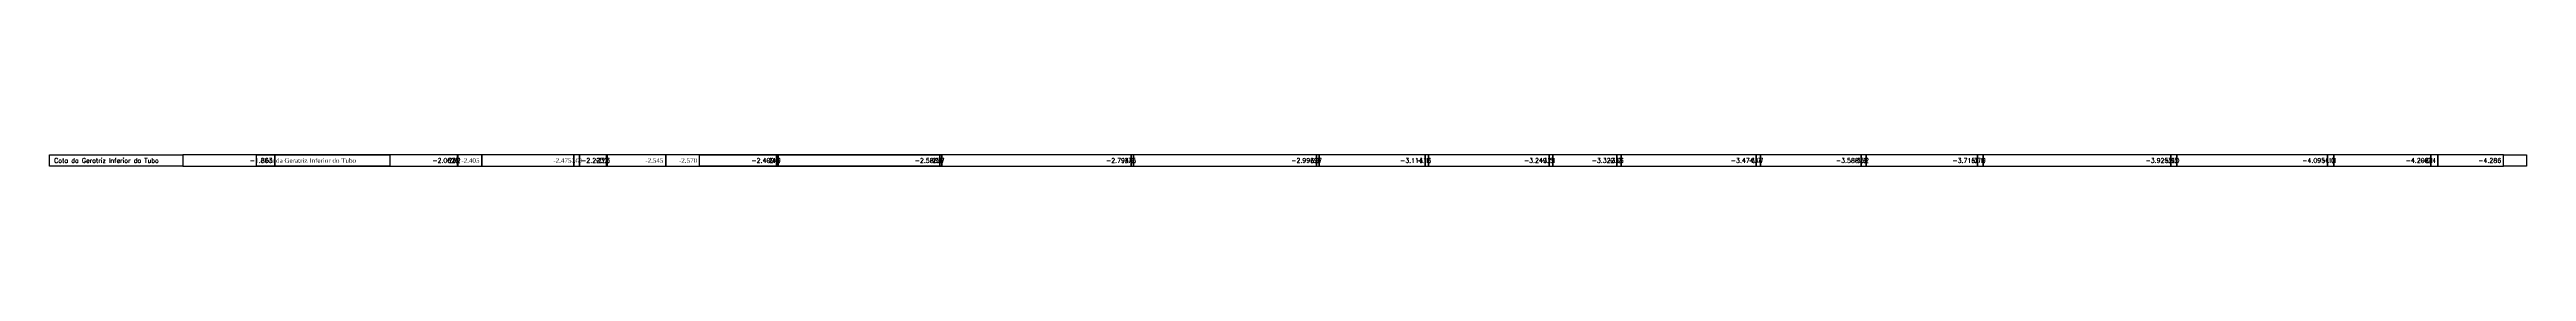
# Model space of a CAD drawing. Extents: x -44 to 14114764, y -20 to 289527804.
# Drawn here: x -44 to 495, y -10 to -8 of the extents above; entities that cross this region are included whole.
import ezdxf
from ezdxf.enums import TextEntityAlignment as Align

# ---------------------------------------------------------------- set-up
doc = ezdxf.new("R2010")
doc.units = 0
doc.layers.add('PS_PERFIL_COTA_LIN', color=7, linetype='Continuous')
doc.layers.add('PS_PERFIL_COTA_TXT', color=5, linetype='Continuous')
doc.styles.add('ROMANS', font='ROMANS.shx', dxfattribs={"height": 2})
doc.styles.get("Standard").update_dxf_attribs({"font": 'times.ttf'})

msp = doc.modelspace()

# ---------------------------------------------------------------- linework, layer by layer
at = {"layer": 'PS_PERFIL_COTA_LIN', "linetype": 'Continuous'}
for points in [[(-15, -7.5), (-15, -10), (-44, -10), (-44, -7.5)], [(-15, -7.5), (-15, -10), (5, -10), (5, -7.5)], [(30, -7.5), (30, -10), (1, -10), (1, -7.5)], [(5, -7.5), (5, -10), (44.721, -10), (44.721, -7.5)], [(30, -7.5), (30, -10), (50, -10), (50, -7.5)], [(44.721, -7.5), (44.721, -10), (44.821, -10), (44.821, -7.5)], [(44.821, -7.5), (44.821, -10), (77.097, -10), (77.097, -7.5)], [(50, -7.5), (50, -10), (70, -10), (70, -7.5)], [(70, -7.5), (70, -10), (71.23, -10), (71.23, -7.5)], [(71.23, -7.5), (71.23, -10), (90, -10), (90, -7.5)], [(77.097, -7.5), (77.097, -10), (77.297, -10), (77.297, -7.5)], [(77.297, -7.5), (77.297, -10), (114.125, -10), (114.125, -7.5)], [(90, -7.5), (90, -10), (97.33, -10), (97.33, -7.5)], [(150, -7.5), (150, -10), (97.33, -10), (97.33, -7.5)], [(114.125, -7.5), (114.125, -10), (114.425, -10), (114.425, -7.5)], [(114.425, -7.5), (114.425, -10), (149.642, -10), (149.642, -7.5)], [(149.642, -7.5), (149.642, -10), (150.042, -10), (150.042, -7.5)], [(150.042, -7.5), (150.042, -10), (191.239, -10), (191.239, -7.5)], [(191.239, -7.5), (191.239, -10), (191.739, -10), (191.739, -7.5)], [(191.739, -7.5), (191.739, -10), (231.524, -10), (231.524, -7.5)], [(231.524, -7.5), (231.524, -10), (232.124, -10), (232.124, -7.5)], [(232.124, -7.5), (232.124, -10), (255.185, -10), (255.185, -7.5)], [(255.185, -7.5), (255.185, -10), (255.885, -10), (255.885, -7.5)], [(255.885, -7.5), (255.885, -10), (282.132, -10), (282.132, -7.5)], [(282.132, -7.5), (282.132, -10), (282.932, -10), (282.932, -7.5)], [(282.932, -7.5), (282.932, -10), (296.863, -10), (296.863, -7.5)], [(296.863, -7.5), (296.863, -10), (297.763, -10), (297.763, -7.5)], [(297.763, -7.5), (297.763, -10), (327.115, -10), (327.115, -7.5)], [(327.115, -7.5), (327.115, -10), (328.115, -10), (328.115, -7.5)], [(328.115, -7.5), (328.115, -10), (349.979, -10), (349.979, -7.5)], [(349.979, -7.5), (349.979, -10), (351.079, -10), (351.079, -7.5)], [(351.079, -7.5), (351.079, -10), (375.312, -10), (375.312, -7.5)], [(375.312, -7.5), (375.312, -10), (376.512, -10), (376.512, -7.5)], [(376.512, -7.5), (376.512, -10), (417.317, -10), (417.317, -7.5)], [(417.317, -7.5), (417.317, -10), (418.617, -10), (418.617, -7.5)], [(418.617, -7.5), (418.617, -10), (451.395, -10), (451.395, -7.5)], [(451.395, -7.5), (451.395, -10), (452.795, -10), (452.795, -7.5)], [(452.795, -7.5), (452.795, -10), (473.887, -10), (473.887, -7.5)], [(473.887, -7.5), (473.887, -10), (475.387, -10), (475.387, -7.5)], [(475.387, -7.5), (475.387, -10), (489.672, -10), (489.672, -7.5)], [(494.672, -7.5), (494.672, -10), (489.672, -10), (489.672, -7.5)]]:
    msp.add_lwpolyline(points, close=True, dxfattribs=at)

# ---------------------------------------------------------------- texts
at = {"layer": 'PS_PERFIL_COTA_TXT', "style": 'ROMANS'}
msp.add_text('Cota da Geratriz Inferior do Tubo', height=1, dxfattribs=at).set_placement((-43, -8.75), align=Align.MIDDLE_LEFT)
for s, p in [('-1.863', (4.5, -8.75)), ('-2.062', (44.221, -8.75)), ('-2.223', (76.597, -8.75)), ('-2.409', (113.625, -8.75)), ('-2.586', (149.142, -8.75)), ('-2.794', (190.739, -8.75)), ('-2.996', (231.024, -8.75)), ('-3.114', (254.685, -8.75)), ('-3.249', (281.632, -8.75)), ('-3.322', (296.363, -8.75)), ('-3.474', (326.615, -8.75)), ('-3.588', (349.479, -8.75)), ('-3.715', (374.812, -8.75)), ('-3.925', (416.817, -8.75)), ('-4.095', (450.895, -8.75)), ('-4.208', (473.387, -8.75)), ('-4.286', (489.172, -8.75))]:
    msp.add_text(s, height=1, dxfattribs=at).set_placement(p, align=Align.MIDDLE_RIGHT)
at = {"layer": 'PS_PERFIL_COTA_TXT'}
msp.add_text('Cota da Geratriz Inferior do Tubo', height=1, dxfattribs=at).set_placement((2, -8.75), align=Align.MIDDLE_LEFT)
at = {"layer": 'PS_PERFIL_COTA_TXT', "style": 'ROMANS', "width": 0.5}
for s, p in [('-2.062', (45.321, -8.75)), ('-2.223', (77.797, -8.75)), ('-2.409', (114.925, -8.75)), ('-2.587', (150.542, -8.75)), ('-2.795', (192.239, -8.75)), ('-2.997', (232.624, -8.75)), ('-3.116', (256.385, -8.75)), ('-3.251', (283.432, -8.75)), ('-3.326', (298.263, -8.75)), ('-3.477', (328.615, -8.75)), ('-3.592', (351.579, -8.75)), ('-3.719', (377.012, -8.75)), ('-3.930', (419.117, -8.75)), ('-4.101', (453.295, -8.75)), ('-4.214', (474.887, -8.75))]:
    msp.add_text(s, height=1, dxfattribs=at).set_placement(p, align=Align.MIDDLE_RIGHT)
at = {"layer": 'PS_PERFIL_COTA_TXT'}
for s, p in [('-2.405', (49.5, -8.75)), ('-2.475', (69.5, -8.75)), ('-2.545', (89.5, -8.75)), ('-2.570', (96.83, -8.75))]:
    msp.add_text(s, height=1, dxfattribs=at).set_placement(p, align=Align.MIDDLE_RIGHT)
at = {"layer": 'PS_PERFIL_COTA_TXT', "width": 0.5}
msp.add_text('-2.479', height=1, dxfattribs=at).set_placement((71.73, -8.75), align=Align.MIDDLE_RIGHT)

doc.saveas('drawing.dxf')
